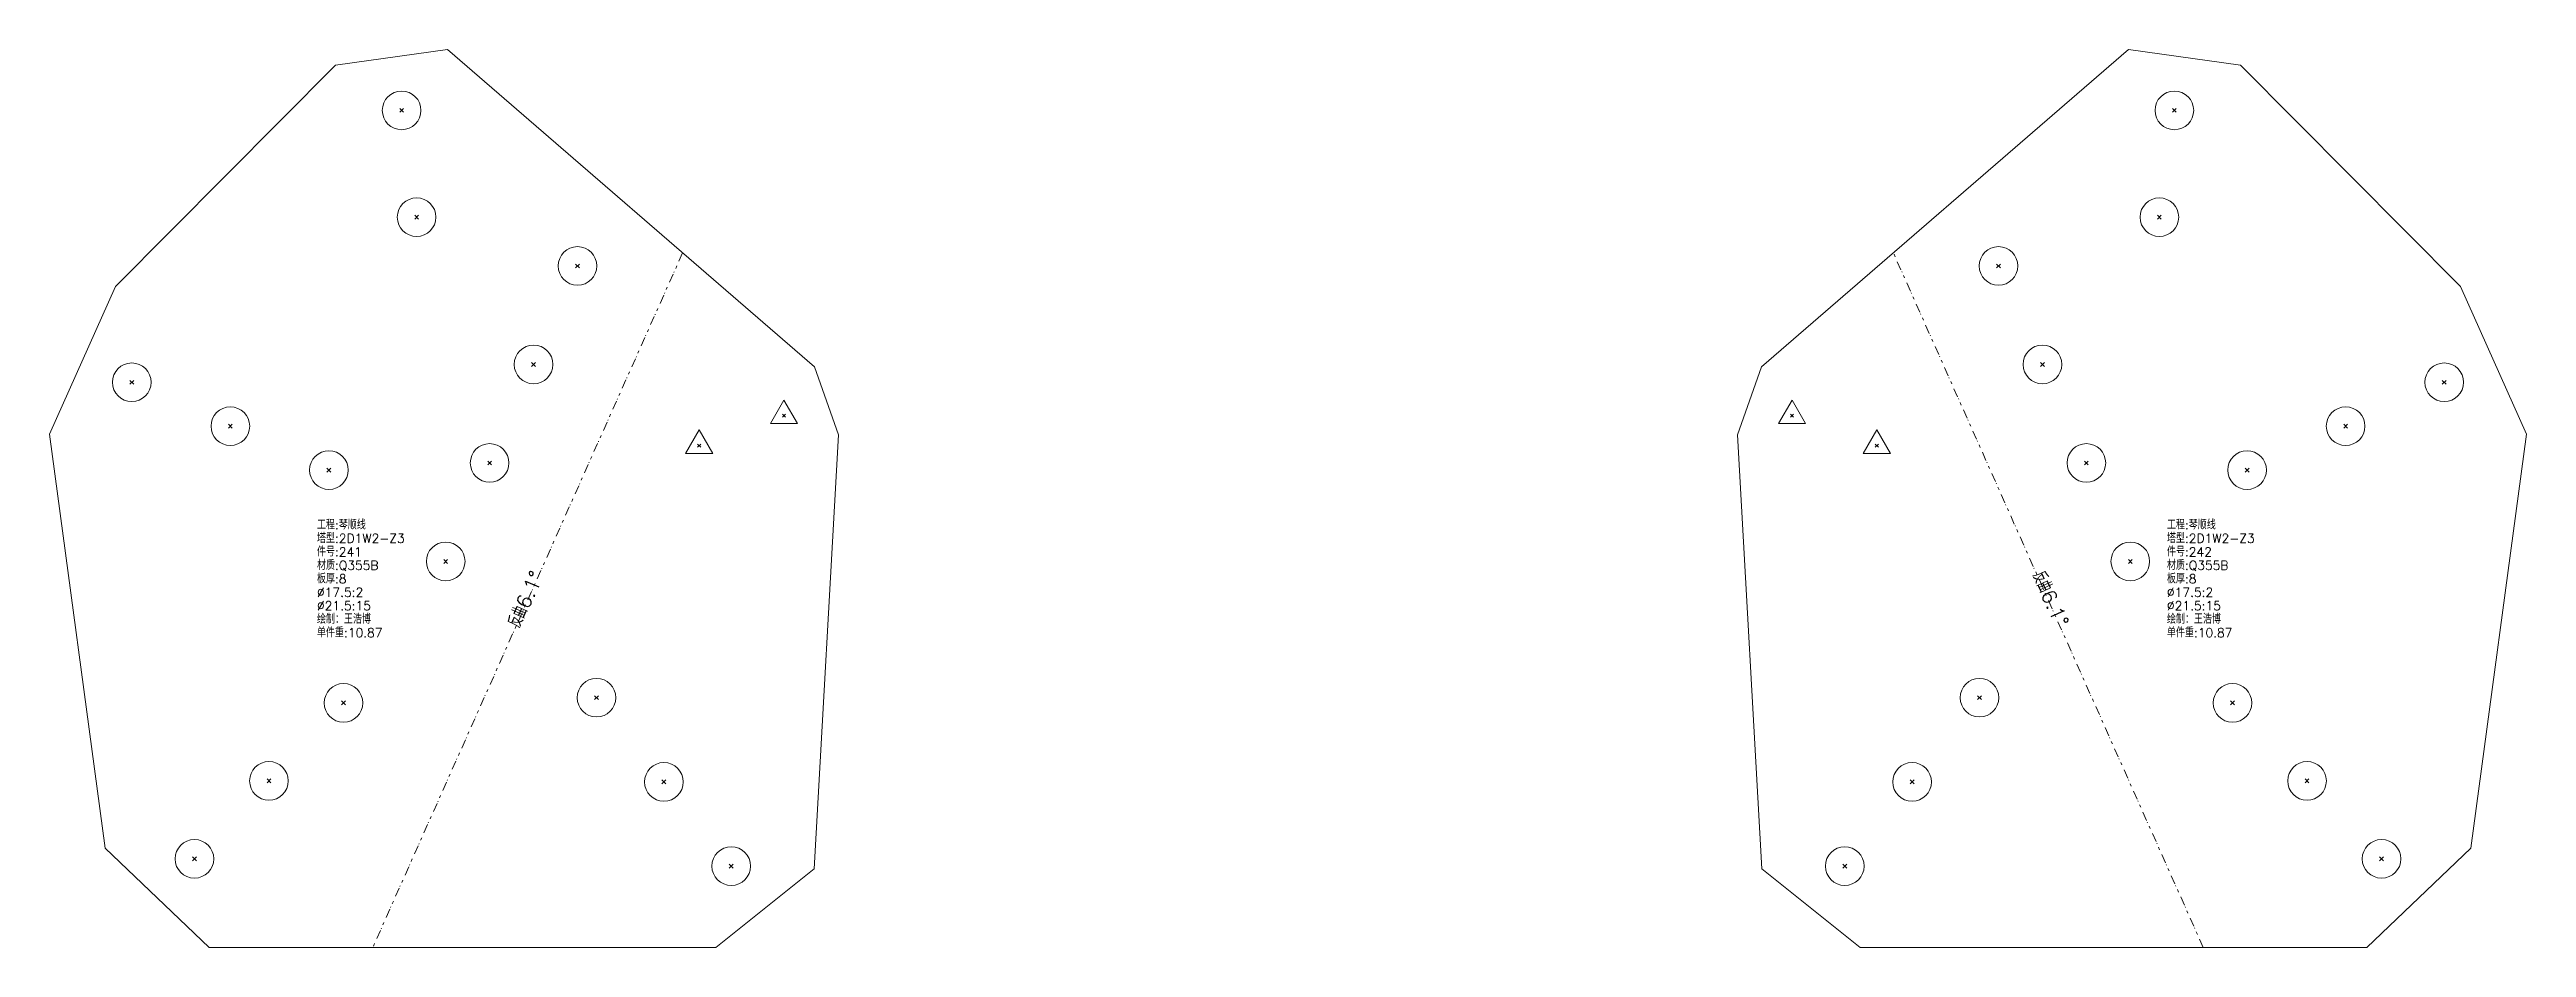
# Model space of a CAD drawing. Extents: x -580 to 8755, y 0 to 14723.
# Drawn here: x 0 to 1377, y 10921 to 11421 of the extents above; entities that cross this region are included whole.
import ezdxf
from ezdxf.enums import TextEntityAlignment as Align

# ---------------------------------------------------------------- set-up
doc = ezdxf.new("R2010")
doc.units = 0
doc.header["$MEASUREMENT"] = 0
doc.linetypes.add('自定义线型', pattern=[12.9, 5, -3, 1.5, -2, 0.4, -1])
doc.layers.add('1', color=7, linetype='CONTINUOUS', lineweight=25)
doc.styles.get("Standard").update_dxf_attribs({"font": 'simplex.shx', "width": 0.7, "height": 3, "bigfont": 'gbhzfs.shx'})

msp = doc.modelspace()

# ---------------------------------------------------------------- texts
at = {"layer": '1', "color": 7, "linetype": 'Continuous', "lineweight": 18}
for s, p in [('工程:琴顺线', (148.69613, 11152.32555)), ('工程:琴顺线', (1177.27986, 11152.32555)), ('件号:241', (148.69613, 11137.32555)), ('塔型:2D1W2-Z3', (148.69613, 11144.82555)), ('件号:242', (1177.27986, 11137.32555)), ('塔型:2D1W2-Z3', (1177.27986, 11144.82555)), ('材质:Q355B', (148.69613, 11129.82555)), ('板厚:8', (148.69613, 11122.32555)), ('材质:Q355B', (1177.27986, 11129.82555)), ('板厚:8', (1177.27986, 11122.32555)), ('%%c17.5:2', (148.69613, 11114.82555)), ('%%c21.5:15', (148.69613, 11107.32555)), ('%%c17.5:2', (1177.27986, 11114.82555)), ('%%c21.5:15', (1177.27986, 11107.32555)), ('绘制：王浩博', (148.69613, 11099.82555)), ('绘制：王浩博', (1177.27986, 11099.82555)), ('单件重:10.87', (148.69613, 11092.32555)), ('单件重:10.87', (1177.27986, 11092.32555))]:
    msp.add_text(s, height=5, dxfattribs=at).set_placement(p, align=Align.BOTTOM_LEFT)
at = {"layer": '1', "color": 7, "linetype": 'Continuous', "lineweight": 13}
for rotation, p in [(66, (270.41762, 11112.39569)), (295, (1106.74985, 11112.39569))]:
    msp.add_text('反曲6.1%%d', height=8, rotation=rotation, dxfattribs=at).set_placement(p, align=Align.BOTTOM_CENTER)

# ---------------------------------------------------------------- linework, layer by layer
at = {"layer": '1', "color": 7, "linetype": 'Continuous', "lineweight": 18}
for p, q in [((221.31463, 11420.85438), (158.92473, 11412.10797)), ((425.28819, 11244.2395), (221.31463, 11420.85438)), ((1155.85284, 11420.85438), (951.87929, 11244.2395)), ((1218.24274, 11412.10797), (1155.85284, 11420.85438)), ((158.92473, 11412.10797), (36.64236, 11288.99878)), ((1340.52512, 11288.99878), (1218.24274, 11412.10797)), ((36.64236, 11288.99878), (0, 11206.79575)), ((1377.16747, 11206.79575), (1340.52512, 11288.99878)), ((438.58374, 11206.51382), (425.28819, 11244.2395)), ((951.87929, 11244.2395), (938.58374, 11206.51382)), ((0, 11206.79575), (30.91771, 10976.41449)), ((425.10609, 10964.87507), (438.58374, 11206.51382)), ((938.58374, 11206.51382), (952.06138, 10964.87507)), ((1346.24976, 10976.41449), (1377.16747, 11206.79575)), ((30.91771, 10976.41449), (88.77538, 10921.16515)), ((1288.39209, 10921.16515), (1346.24976, 10976.41449)), ((370.43084, 10921.16515), (425.10609, 10964.87507)), ((952.06138, 10964.87507), (1006.73664, 10921.16515)), ((88.77538, 10921.16515), (370.43084, 10921.16515)), ((1006.73664, 10921.16515), (1288.39209, 10921.16515))]:
    msp.add_line(p, q, dxfattribs=at)
at = {"layer": '1', "color": 7, "linetype": 'Continuous', "lineweight": 13}
for p, q in [((194.69511, 11385.90494), (196.84511, 11388.05494)), ((196.84511, 11385.90494), (194.69511, 11388.05494)), ((1180.32238, 11385.90494), (1182.47238, 11388.05494)), ((1182.47238, 11385.90494), (1180.32238, 11388.05494)), ((203.02502, 11326.48598), (205.17502, 11328.63598)), ((205.17502, 11326.48598), (203.02502, 11328.63598)), ((1171.99245, 11326.48598), (1174.14245, 11328.63598)), ((1174.14245, 11326.48598), (1171.99245, 11328.63598)), ((292.46255, 11299.31941), (294.61255, 11301.46941)), ((294.61255, 11299.31941), (292.46255, 11301.46941)), ((1082.55492, 11299.31941), (1084.70492, 11301.46941)), ((1084.70492, 11299.31941), (1082.55492, 11301.46941)), ((268.03431, 11244.51739), (270.18431, 11246.66739)), ((270.18431, 11244.51739), (268.03431, 11246.66739)), ((1106.98316, 11244.51739), (1109.13316, 11246.66739)), ((1109.13316, 11244.51739), (1106.98316, 11246.66739)), ((44.64719, 11234.60815), (46.79719, 11236.75815)), ((46.79719, 11234.60815), (44.64719, 11236.75815)), ((408.3574, 11225.81696), (400.7799, 11212.69196)), ((415.9349, 11212.69196), (408.3574, 11225.81696)), ((968.81006, 11225.81697), (961.23256, 11212.69197)), ((976.38756, 11212.69197), (968.81006, 11225.81697)), ((1330.37029, 11234.60816), (1332.52029, 11236.75816)), ((1332.52029, 11234.60816), (1330.37029, 11236.75816)), ((99.44921, 11210.17992), (101.59921, 11212.32992)), ((101.59921, 11210.17992), (99.44921, 11212.32992)), ((400.7799, 11212.69196), (415.9349, 11212.69196)), ((407.4824, 11216.19196), (409.2324, 11217.94196)), ((409.2324, 11216.19196), (407.4824, 11217.94196)), ((961.23256, 11212.69197), (976.38756, 11212.69197)), ((967.93506, 11216.19197), (969.68506, 11217.94197)), ((969.68506, 11216.19197), (967.93506, 11217.94197)), ((1275.56827, 11210.17991), (1277.71827, 11212.32991)), ((1277.71827, 11210.17991), (1275.56827, 11212.32991)), ((361.20029, 11209.19755), (353.62279, 11196.07255)), ((360.32529, 11199.57255), (362.07529, 11201.32255)), ((362.07529, 11199.57255), (360.32529, 11201.32255)), ((368.77779, 11196.07255), (361.20029, 11209.19755)), ((1015.96718, 11209.19755), (1008.38968, 11196.07255)), ((1015.09218, 11199.57255), (1016.84218, 11201.32255)), ((1016.84218, 11199.57255), (1015.09218, 11201.32255)), ((1023.54468, 11196.07255), (1015.96718, 11209.19755)), ((154.25122, 11185.75167), (156.40122, 11187.90167)), ((156.40122, 11185.75167), (154.25122, 11187.90167)), ((243.60607, 11189.71537), (245.75607, 11191.86537)), ((245.75607, 11189.71537), (243.60607, 11191.86537)), ((353.62279, 11196.07255), (368.77779, 11196.07255)), ((1008.38968, 11196.07255), (1023.54468, 11196.07255)), ((1131.4114, 11189.71537), (1133.5614, 11191.86537)), ((1133.5614, 11189.71537), (1131.4114, 11191.86537)), ((1220.76625, 11185.75168), (1222.91625, 11187.90168)), ((1222.91625, 11185.75168), (1220.76625, 11187.90168)), ((219.17783, 11134.91335), (221.32783, 11137.06335)), ((221.32783, 11134.91335), (219.17783, 11137.06335)), ((1155.83964, 11134.91335), (1157.98964, 11137.06335)), ((1157.98964, 11134.91335), (1155.83964, 11137.06335)), ((303.02819, 11059.10625), (305.17819, 11061.25625)), ((305.17819, 11059.10625), (303.02819, 11061.25625)), ((1071.98929, 11059.10626), (1074.13929, 11061.25626)), ((1074.13929, 11059.10626), (1071.98929, 11061.25626)), ((162.36406, 11056.19796), (164.51406, 11058.34796)), ((164.51406, 11056.19796), (162.36406, 11058.34796)), ((1212.65341, 11056.19795), (1214.80341, 11058.34795)), ((1214.80341, 11056.19795), (1212.65341, 11058.34795)), ((120.92706, 11012.80469), (123.07706, 11014.95469)), ((123.07706, 11012.80469), (120.92706, 11014.95469)), ((340.4943, 11012.24181), (342.6443, 11014.39181)), ((342.6443, 11012.24181), (340.4943, 11014.39181)), ((1034.52318, 11012.2418), (1036.67318, 11014.3918)), ((1036.67318, 11012.2418), (1034.52318, 11014.3918)), ((1254.09041, 11012.8047), (1256.24041, 11014.9547)), ((1256.24041, 11012.8047), (1254.09041, 11014.9547)), ((79.49004, 10969.41145), (81.64004, 10971.56145)), ((81.64004, 10969.41145), (79.49004, 10971.56145)), ((377.96041, 10965.37734), (380.11041, 10967.52734)), ((380.11041, 10965.37734), (377.96041, 10967.52734)), ((997.05707, 10965.37734), (999.20707, 10967.52734)), ((999.20707, 10965.37734), (997.05707, 10967.52734)), ((1295.52742, 10969.41145), (1297.67742, 10971.56145)), ((1297.67742, 10969.41145), (1295.52742, 10971.56145))]:
    msp.add_line(p, q, dxfattribs=at)
at = {"layer": '1', "color": 190, "linetype": '自定义线型', "lineweight": 13}
for p, q in [((352.00004, 11307.69761), (179.70153, 10921.16515)), ((1197.46595, 10921.16515), (1025.16743, 11307.69761))]:
    msp.add_line(p, q, dxfattribs=at)
at = {"layer": '1', "color": 7, "linetype": 'Continuous', "lineweight": 13}
for centre in [(195.77011, 11386.97994), (1181.39738, 11386.97994), (204.10002, 11327.56098), (1173.06745, 11327.56098), (293.53755, 11300.39441), (1083.62992, 11300.39441), (269.10931, 11245.59239), (1108.05816, 11245.59239), (45.72219, 11235.68315), (1331.44529, 11235.68316), (100.52421, 11211.25492), (1276.64327, 11211.25491), (155.32622, 11186.82667), (244.68107, 11190.79037), (1132.4864, 11190.79037), (1221.84125, 11186.82668), (220.25283, 11135.98835), (1156.91464, 11135.98835), (163.43906, 11057.27296), (304.10319, 11060.18125), (1073.06429, 11060.18126), (1213.72841, 11057.27295), (122.00206, 11013.87969), (341.5693, 11013.31681), (1035.59818, 11013.3168), (1255.16541, 11013.8797), (80.56504, 10970.48645), (379.03541, 10966.45234), (998.13207, 10966.45234), (1296.60242, 10970.48645)]:
    msp.add_circle(centre, 10.75, dxfattribs=at)

msp.set_redraw_order([(e.dxf.handle, doc.entitydb.next_handle()) for e in msp.query("TEXT MTEXT ATTDEF DIMENSION ARC_DIMENSION")])  # texts and dimensions are drawn at this point

doc.saveas('drawing.dxf')
